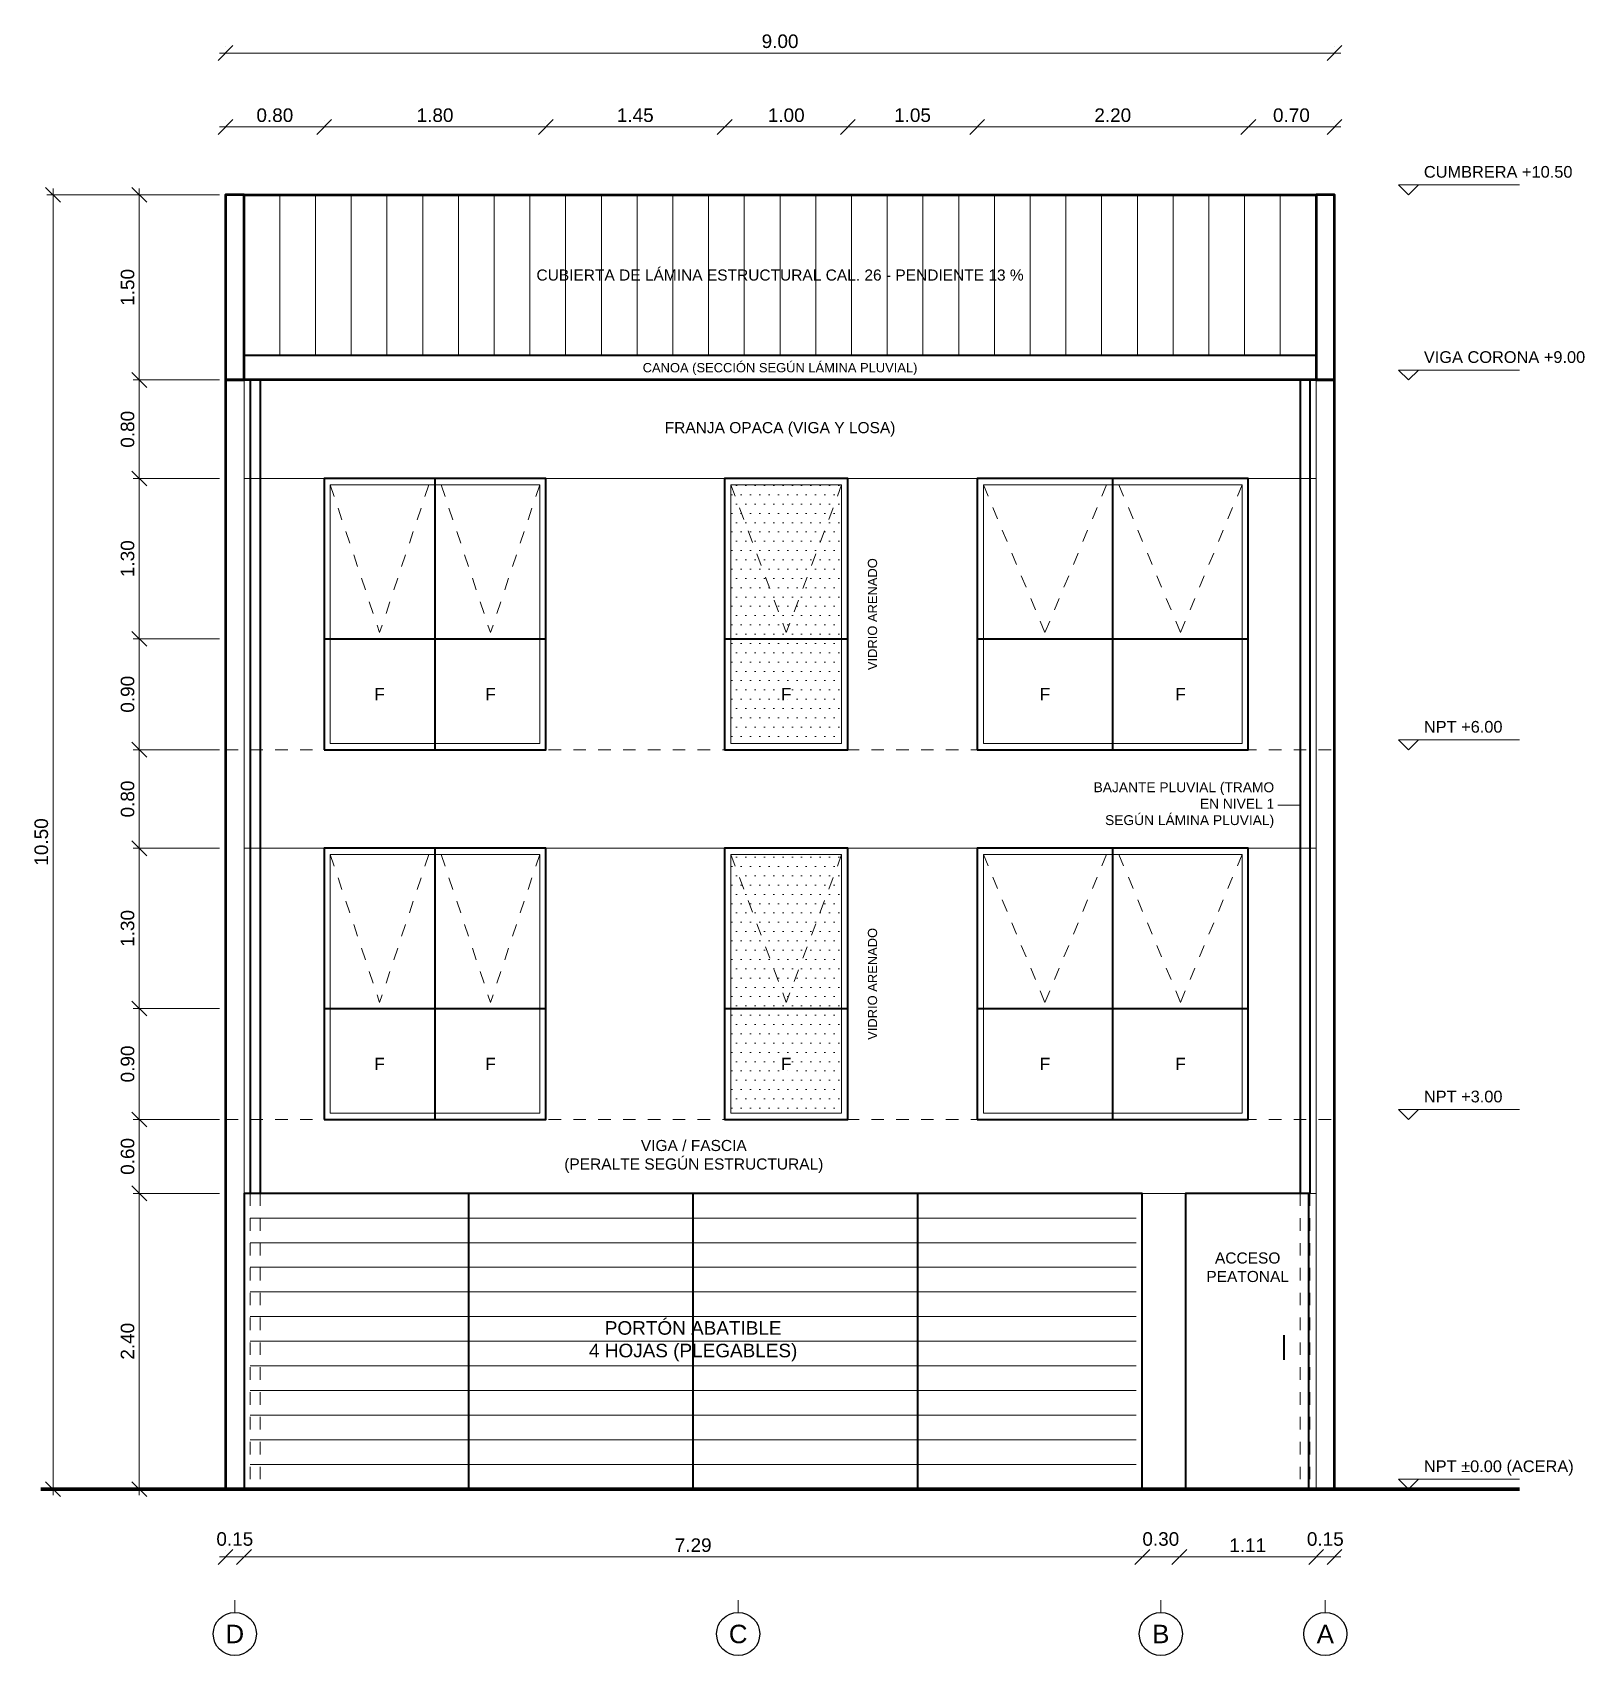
# Model space of a CAD drawing. Header units: metres. Extents: x -2 to 131, y -2 to 12.
# Drawn here: x -1.57 to 11.03, y -1.35 to 11.82 of the extents above; entities that cross this region are included whole.
import ezdxf
from ezdxf.enums import TextEntityAlignment as Align

# ---------------------------------------------------------------- set-up
doc = ezdxf.new("R2010")
doc.units = ezdxf.units.M
doc.linetypes.add('CENTER', pattern=[5.08, 3.175, -0.635, 0.635, -0.635])
doc.linetypes.add('DASHED', pattern=[1.524, 1.27, -0.254])
for name, color, linetype, lineweight in [('A-EJES', 8, 'CENTER', 13), ('A-EJES-TXT', 7, 'Continuous', 25), ('F-CONTORNO', 7, 'Continuous', 50), ('F-COTA', 7, 'Continuous', 18), ('F-LINEAS', 8, 'Continuous', 18), ('F-NIVEL', 7, 'Continuous', 18), ('F-OCULTO', 8, 'DASHED', 13), ('F-TERRENO', 7, 'Continuous', 70), ('F-TRAMA', 8, 'Continuous', 9), ('F-TXT', 7, 'Continuous', 18), ('F-VANOS', 7, 'Continuous', 35), ('F-VIDRIO', 8, 'Continuous', 13)]:
    doc.layers.add(name, color=color, linetype=linetype, lineweight=lineweight)
doc.styles.add('ARIAL', font='arial.ttf')
doc.dimstyles.new('COTA-50', dxfattribs={"dimtxt": 0.11, "dimasz": 0.06, "dimexe": 0.05, "dimexo": 0.05, "dimgap": 0.04, "dimtad": 1, "dimzin": 0, "dimdsep": 46, "dimtxsty": 'ARIAL', "dimtsz": 0.06, "dimcen": 2.5, "dimdle": 0.05, "dimclrd": 7, "dimclre": 7, "dimclrt": 7, "dimazin": 3, "dimtfac": 1, "dimtmove": 0, "dimatfit": 3, "dimlwd": 18, "dimlwe": 13})

msp = doc.modelspace()

# ---------------------------------------------------------------- texts
at = {"layer": 'A-EJES-TXT', "style": 'ARIAL'}
for s, p in [('D', (0.075, -1.175)), ('C', (4.16, -1.175)), ('B', (7.59, -1.175)), ('A', (8.925, -1.175))]:
    msp.add_text(s, height=0.15, dxfattribs=at).set_placement(p, align=Align.MIDDLE_CENTER)
at = {"layer": 'F-NIVEL', "style": 'ARIAL'}
for s, p in [('CUMBRERA +10.50', (9.725, 10.613)), ('VIGA CORONA +9.00', (9.725, 9.11)), ('NPT +6.00', (9.725, 6.11)), ('NPT +3.00', (9.725, 3.11)), ('NPT ±0.00 (ACERA)', (9.725, 0.11))]:
    msp.add_text(s, height=0.095, dxfattribs=at).set_placement(p, align=Align.BOTTOM_LEFT)
at = {"layer": 'F-TXT', "style": 'ARIAL'}
for s, height, p in [('CANOA (SECCIÓN SEGÚN LÁMINA PLUVIAL)', 0.075, (4.5, 9.1)), ('F', 0.1, (1.25, 6.45)), ('F', 0.1, (2.15, 6.45)), ('F', 0.1, (4.55, 6.45)), ('F', 0.1, (6.65, 6.45)), ('F', 0.1, (7.75, 6.45)), ('F', 0.1, (1.25, 3.45)), ('F', 0.1, (2.15, 3.45)), ('F', 0.1, (4.55, 3.45)), ('F', 0.1, (6.65, 3.45)), ('F', 0.1, (7.75, 3.45))]:
    msp.add_text(s, height=height, dxfattribs=at).set_placement(p, align=Align.MIDDLE_CENTER)
for p in [(5.25, 7.1), (5.25, 4.1)]:
    msp.add_text('VIDRIO ARENADO', height=0.075, rotation=90, dxfattribs=at).set_placement(p, align=Align.MIDDLE_CENTER)
for s, insert, char_height, width, attachment_point in [('CUBIERTA DE LÁMINA ESTRUCTURAL CAL. 26 - PENDIENTE 13 %', (4.5, 9.851), 0.09, 4.75, 5), ('FRANJA OPACA (VIGA Y LOSA)', (4.5, 8.6), 0.09, 3, 5), ('BAJANTE PLUVIAL (TRAMO EN NIVEL 1\\PSEGÚN LÁMINA PLUVIAL)', (8.51, 5.55), 0.08, 1.5, 6), ('VIGA / FASCIA\\P(PERALTE SEGÚN ESTRUCTURAL)', (3.8, 2.7), 0.09, 2.5, 5), ('ACCESO\\PPEATONAL', (8.295, 1.8), 0.09, 0.9, 5), ('PORTÓN ABATIBLE\\P4 HOJAS (PLEGABLES)', (3.795, 1.2), 0.11, 2.25, 5)]:
    msp.add_mtext(s, dxfattribs=dict(at, insert=insert, char_height=char_height, width=width, attachment_point=attachment_point))

# ---------------------------------------------------------------- dimensions: what is measured, and where the dimension line sits
at = {"layer": 'F-COTA'}
for base, p1, p2 in [((0, 11.653), (0, 11.653), (9, 11.653)), ((0, 11.053), (0, 11.053), (0.8, 11.053)), ((0.8, 11.053), (0.8, 11.053), (2.6, 11.053)), ((2.6, 11.053), (2.6, 11.053), (4.05, 11.053)), ((4.05, 11.053), (4.05, 11.053), (5.05, 11.053)), ((5.05, 11.053), (5.05, 11.053), (6.1, 11.053)), ((6.1, 11.053), (6.1, 11.053), (8.3, 11.053)), ((8.3, 11.053), (8.3, 11.053), (9, 11.053)), ((0, -0.55), (0, -0.55), (0.15, -0.55)), ((0.15, -0.55), (0.15, -0.55), (7.44, -0.55)), ((7.44, -0.55), (7.44, -0.55), (7.74, -0.55)), ((7.74, -0.55), (7.74, -0.55), (8.85, -0.55)), ((8.85, -0.55), (8.85, -0.55), (9, -0.55))]:
    msp.add_linear_dim(base=base, p1=p1, p2=p2, dimstyle='COTA-50', dxfattribs=at).render()
for base, p1, p2 in [((-1.4, 0), (0, 0), (0, 10.503)), ((-0.7, 9), (0, 9), (0, 10.503)), ((-0.7, 8.2), (0, 8.2), (0, 9)), ((-0.7, 6.9), (0, 6.9), (0, 8.2)), ((-0.7, 6), (0, 6), (0, 6.9)), ((-0.7, 5.2), (0, 5.2), (0, 6)), ((-0.7, 3.9), (0, 3.9), (0, 5.2)), ((-0.7, 3), (0, 3), (0, 3.9)), ((-0.7, 2.4), (0, 2.4), (0, 3)), ((-0.7, 0), (0, 0), (0, 2.4))]:
    msp.add_linear_dim(base=base, p1=p1, p2=p2, angle=90, dimstyle='COTA-50', dxfattribs=at).render()

# ---------------------------------------------------------------- hatches: boundary and pattern name
at = {"layer": 'F-TRAMA'}
h = msp.add_hatch(dxfattribs=at)
h.set_pattern_fill('DOTS', scale=0.0475)
h.paths.add_polyline_path([(4.1, 6.05), (5, 6.05), (5, 8.15), (4.1, 8.15)])
h = msp.add_hatch(dxfattribs=at)
h.set_pattern_fill('DOTS', scale=0.0475)
h.paths.add_polyline_path([(4.1, 3.05), (5, 3.05), (5, 5.15), (4.1, 5.15)])

# ---------------------------------------------------------------- linework, layer by layer
at = {"layer": 'A-EJES', "ltscale": 0.05}
for p, q in [((0.075, -0.9), (0.075, -1)), ((4.16, -0.9), (4.16, -1)), ((7.59, -0.9), (7.59, -1)), ((8.925, -0.9), (8.925, -1))]:
    msp.add_line(p, q, dxfattribs=at)
at = {"layer": 'A-EJES-TXT'}
for centre in [(0.075, -1.175), (4.16, -1.175), (7.59, -1.175), (8.925, -1.175)]:
    msp.add_circle(centre, 0.175, dxfattribs=at)
at = {"layer": 'F-CONTORNO'}
msp.add_line((0.15, 10.503), (8.85, 10.503), dxfattribs=at)
for points in [[(0, 9), (0.15, 9), (0.15, 10.503), (0, 10.503)], [(8.85, 9), (9, 9), (9, 10.503), (8.85, 10.503)], [(0, 0), (9, 0), (9, 9), (0, 9)]]:
    msp.add_lwpolyline(points, close=True, dxfattribs=at)
at = {"layer": 'F-LINEAS'}
for p, q in [((0, 0), (0, 9)), ((0.15, 0), (0.15, 9)), ((8.85, 0), (8.85, 9)), ((9, 0), (9, 9)), ((0.15, 8.2), (8.85, 8.2)), ((0.15, 5.2), (8.85, 5.2)), ((0.15, 2.4), (8.85, 2.4))]:
    msp.add_line(p, q, dxfattribs=at)
at = {"layer": 'F-NIVEL'}
for p, q in [((9.52, 10.583), (10.5, 10.583)), ((9.52, 9.08), (10.5, 9.08)), ((9.52, 6.08), (10.5, 6.08)), ((9.52, 3.08), (10.5, 3.08)), ((9.52, 0.08), (10.5, 0.08))]:
    msp.add_line(p, q, dxfattribs=at)
for points in [[(9.52, 10.583), (9.68, 10.583), (9.6, 10.503)], [(9.52, 9.08), (9.68, 9.08), (9.6, 9)], [(9.52, 6.08), (9.68, 6.08), (9.6, 6)], [(9.52, 3.08), (9.68, 3.08), (9.6, 3)], [(9.52, 0.08), (9.68, 0.08), (9.6, 0)]]:
    msp.add_lwpolyline(points, close=True, dxfattribs=at)
at = {"layer": 'F-OCULTO', "ltscale": 0.025}
for p, q in [((0.85, 8.15), (1.25, 6.95)), ((1.65, 8.15), (1.25, 6.95)), ((1.75, 8.15), (2.15, 6.95)), ((2.55, 8.15), (2.15, 6.95)), ((4.1, 8.15), (4.55, 6.95)), ((5, 8.15), (4.55, 6.95)), ((6.15, 8.15), (6.65, 6.95)), ((7.15, 8.15), (6.65, 6.95)), ((7.25, 8.15), (7.75, 6.95)), ((8.25, 8.15), (7.75, 6.95)), ((0.85, 5.15), (1.25, 3.95)), ((1.65, 5.15), (1.25, 3.95)), ((1.75, 5.15), (2.15, 3.95)), ((2.55, 5.15), (2.15, 3.95)), ((4.1, 5.15), (4.55, 3.95)), ((5, 5.15), (4.55, 3.95)), ((6.15, 5.15), (6.65, 3.95)), ((7.15, 5.15), (6.65, 3.95)), ((7.25, 5.15), (7.75, 3.95)), ((8.25, 5.15), (7.75, 3.95))]:
    msp.add_line(p, q, dxfattribs=at)
at = {"layer": 'F-OCULTO', "ltscale": 0.08}
for p, q in [((0, 6), (9, 6)), ((0, 3), (9, 3)), ((0.2, 2.4), (0.2, 0)), ((0.28, 2.4), (0.28, 0)), ((8.72, 2.4), (8.72, 0)), ((8.8, 2.4), (8.8, 0))]:
    msp.add_line(p, q, dxfattribs=at)
at = {"layer": 'F-TERRENO'}
msp.add_line((-1.5, 0), (10.5, 0), dxfattribs=at)
at = {"layer": 'F-TRAMA'}
for p, q in [((0.44, 9.2), (0.44, 10.503)), ((0.73, 9.2), (0.73, 10.503)), ((1.02, 9.2), (1.02, 10.503)), ((1.31, 9.2), (1.31, 10.503)), ((1.6, 9.2), (1.6, 10.503)), ((1.89, 9.2), (1.89, 10.503)), ((2.18, 9.2), (2.18, 10.503)), ((2.47, 9.2), (2.47, 10.503)), ((2.76, 9.2), (2.76, 10.503)), ((3.05, 9.2), (3.05, 10.503)), ((3.34, 9.2), (3.34, 10.503)), ((3.63, 9.2), (3.63, 10.503)), ((3.92, 9.2), (3.92, 10.503)), ((4.21, 9.2), (4.21, 10.503)), ((4.5, 9.2), (4.5, 10.503)), ((4.79, 9.2), (4.79, 10.503)), ((5.08, 9.2), (5.08, 10.503)), ((5.37, 9.2), (5.37, 10.503)), ((5.66, 9.2), (5.66, 10.503)), ((5.95, 9.2), (5.95, 10.503)), ((6.24, 9.2), (6.24, 10.503)), ((6.53, 9.2), (6.53, 10.503)), ((6.82, 9.2), (6.82, 10.503)), ((7.11, 9.2), (7.11, 10.503)), ((7.4, 9.2), (7.4, 10.503)), ((7.69, 9.2), (7.69, 10.503)), ((7.98, 9.2), (7.98, 10.503)), ((8.27, 9.2), (8.27, 10.503)), ((8.56, 9.2), (8.56, 10.503))]:
    msp.add_line(p, q, dxfattribs=at)
at = {"layer": 'F-TXT'}
msp.add_line((8.54, 5.55), (8.72, 5.55), dxfattribs=at)
at = {"layer": 'F-VANOS'}
for p, q in [((0.2, 9), (0.2, 2.4)), ((0.28, 9), (0.28, 2.4)), ((8.72, 9), (8.72, 2.4)), ((8.8, 9), (8.8, 2.4)), ((1.7, 6), (1.7, 8.2)), ((7.2, 6), (7.2, 8.2)), ((0.8, 6.9), (2.6, 6.9)), ((4.05, 6.9), (5.05, 6.9)), ((6.1, 6.9), (8.3, 6.9)), ((1.7, 3), (1.7, 5.2)), ((7.2, 3), (7.2, 5.2)), ((0.8, 3.9), (2.6, 3.9)), ((4.05, 3.9), (5.05, 3.9)), ((6.1, 3.9), (8.3, 3.9)), ((1.973, 0), (1.973, 2.4)), ((3.795, 0), (3.795, 2.4)), ((5.617, 0), (5.617, 2.4)), ((8.59, 1.05), (8.59, 1.25))]:
    msp.add_line(p, q, dxfattribs=at)
for points in [[(0.15, 9), (8.85, 9), (8.85, 9.2), (0.15, 9.2)], [(0.8, 6), (2.6, 6), (2.6, 8.2), (0.8, 8.2)], [(4.05, 6), (5.05, 6), (5.05, 8.2), (4.05, 8.2)], [(6.1, 6), (8.3, 6), (8.3, 8.2), (6.1, 8.2)], [(0.8, 3), (2.6, 3), (2.6, 5.2), (0.8, 5.2)], [(4.05, 3), (5.05, 3), (5.05, 5.2), (4.05, 5.2)], [(6.1, 3), (8.3, 3), (8.3, 5.2), (6.1, 5.2)], [(0.15, 0), (7.44, 0), (7.44, 2.4), (0.15, 2.4)], [(7.79, 0), (8.79, 0), (8.79, 2.4), (7.79, 2.4)]]:
    msp.add_lwpolyline(points, close=True, dxfattribs=at)
at = {"layer": 'F-VIDRIO'}
for p, q in [((0.2, 2.2), (7.39, 2.2)), ((0.2, 2), (7.39, 2)), ((0.2, 1.8), (7.39, 1.8)), ((0.2, 1.6), (7.39, 1.6)), ((0.2, 1.4), (7.39, 1.4)), ((0.2, 1.2), (7.39, 1.2)), ((0.2, 1), (7.39, 1)), ((0.2, 0.8), (7.39, 0.8)), ((0.2, 0.6), (7.39, 0.6)), ((0.2, 0.4), (7.39, 0.4)), ((0.2, 0.2), (7.39, 0.2))]:
    msp.add_line(p, q, dxfattribs=at)
for points in [[(0.85, 6.05), (2.55, 6.05), (2.55, 8.15), (0.85, 8.15)], [(4.1, 6.05), (5, 6.05), (5, 8.15), (4.1, 8.15)], [(6.15, 6.05), (8.25, 6.05), (8.25, 8.15), (6.15, 8.15)], [(0.85, 3.05), (2.55, 3.05), (2.55, 5.15), (0.85, 5.15)], [(4.1, 3.05), (5, 3.05), (5, 5.15), (4.1, 5.15)], [(6.15, 3.05), (8.25, 3.05), (8.25, 5.15), (6.15, 5.15)]]:
    msp.add_lwpolyline(points, close=True, dxfattribs=at)

msp.set_redraw_order([(e.dxf.handle, doc.entitydb.next_handle()) for e in msp.query("TEXT MTEXT ATTDEF DIMENSION ARC_DIMENSION")])  # texts and dimensions are drawn at this point

doc.saveas('drawing.dxf')
